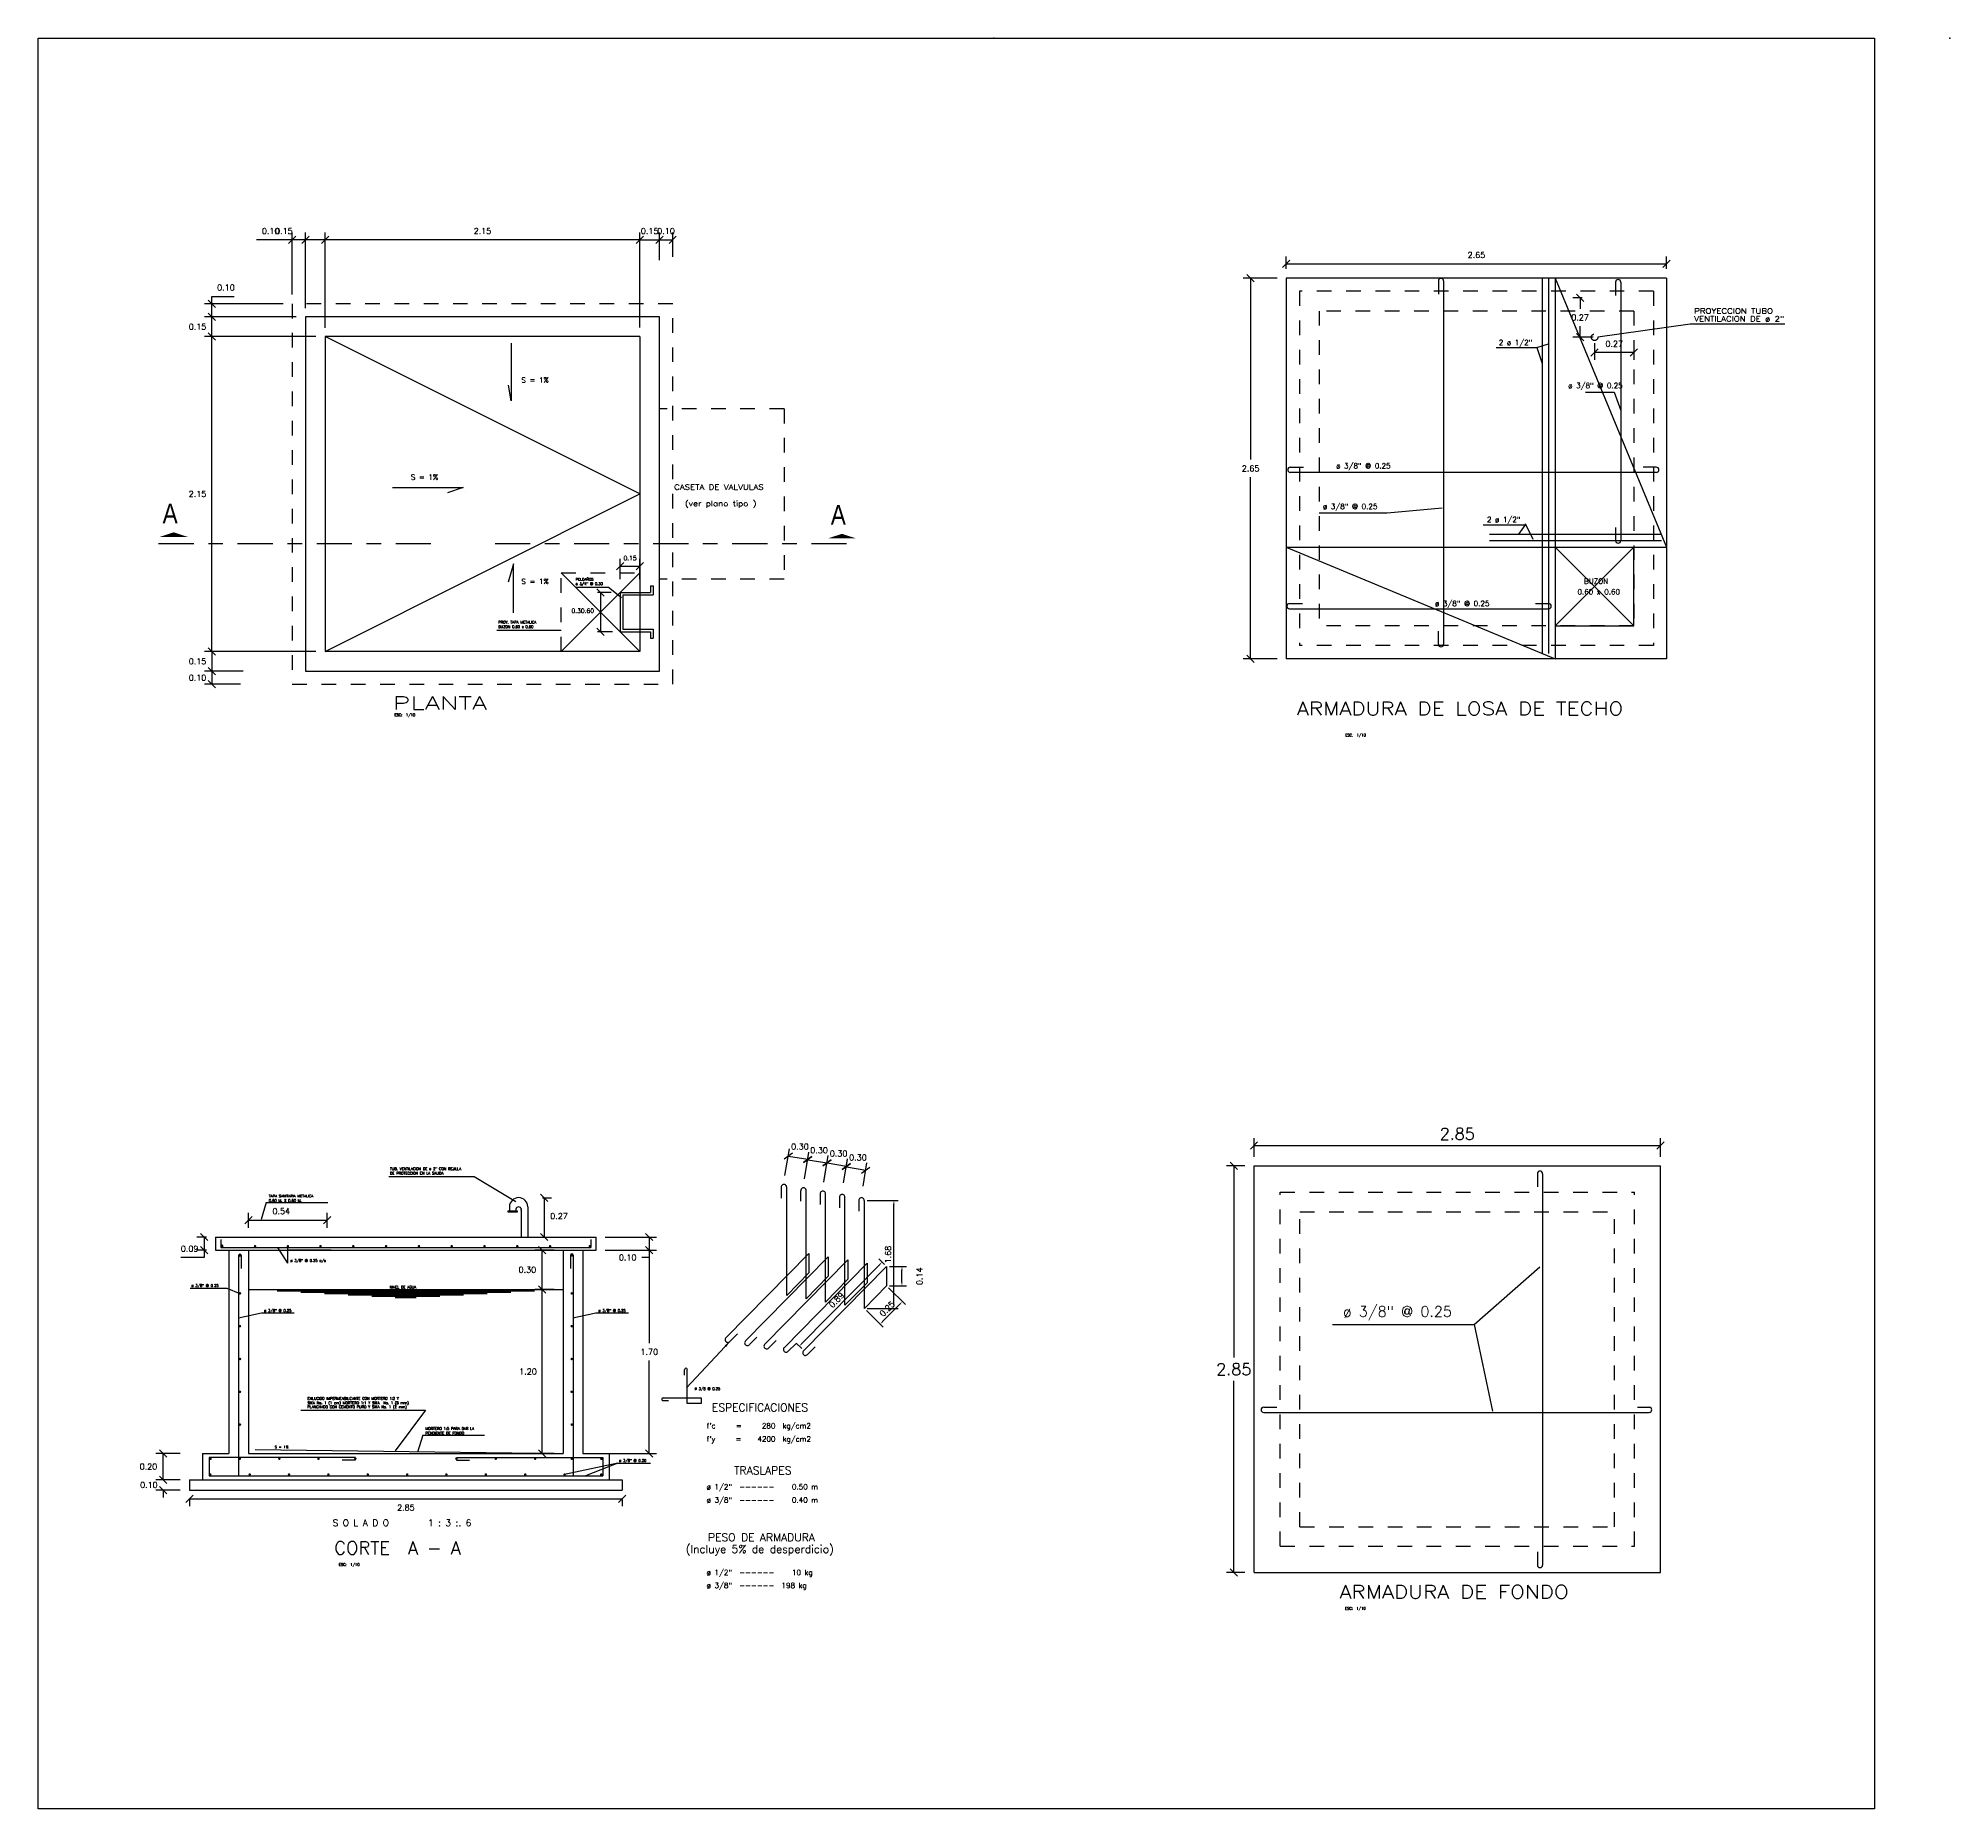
# Model space of a CAD drawing. Extents: x 16.5 to 29.5, y -2.8 to 9.3.
import ezdxf

# ---------------------------------------------------------------- set-up
doc = ezdxf.new("R2010")
doc.units = 0
doc.header["$MEASUREMENT"] = 0
doc.linetypes.add('ACAD_ISO10W100', pattern=[18.5, 12, -3, 0.5, -3])
doc.linetypes.add('TRAZOS', pattern=[0.75, 0.5, -0.25])
doc.layers.get('0').update_dxf_attribs({"linetype": 'CONTINUOUS'})
doc.layers.get('DEFPOINTS').update_dxf_attribs({"linetype": 'CONTINUOUS'})
for name, color, linetype in [('CORTE', 5, 'ACAD_ISO10W100'), ('RED', 1, 'CONTINUOUS'), ('TB', 7, 'CONTINUOUS')]:
    doc.layers.add(name, color=color, linetype=linetype)
doc.styles.add('ARIAL', font='simplex.shx')
doc.styles.get("Standard").update_dxf_attribs({"font": 'simplex.shx'})
doc.dimstyles.new('COTAS-ESC-25', dxfattribs={"dimtxt": 0.045, "dimasz": 0.045, "dimexe": 0.038, "dimexo": 0.127, "dimgap": 0.03036, "dimtad": 1, "dimtih": 1, "dimtoh": 1, "dimzin": 1, "dimdsep": 46, "dimtxsty": 'ARIAL', "dimblk": 'ARCHTICK', "dimcen": 0.045, "dimdle": 0.038, "dimclrd": 256, "dimclre": 256, "dimclrt": 256, "dimaunit": 1, "dimazin": 0, "dimtfac": 1, "dimtmove": 2, "dimatfit": 3, "dimfxl": 1, "dimlwd": -1, "dimlwe": -1, "dimarcsym": 0})
doc.dimstyles.new('ROMANS', dxfattribs={"dimtxt": 0.01, "dimasz": 0.05, "dimexe": 0.03, "dimexo": 0.06, "dimgap": 0.02, "dimtad": 1, "dimdsep": 46, "dimtxsty": 'Standard', "dimblk1": 'DOTSMALL', "dimblk2": 'DOTSMALL', "dimsah": 1, "dimcen": 0.09, "dimclrt": 7, "dimadec": 0, "dimazin": 0, "dimtfac": 1, "dimtofl": 0, "dimtmove": 2, "dimatfit": 3, "dimldrblk": 'DOTSMALL', "dimfxl": 1, "dimtolj": 1, "dimtzin": 0, "dimarcsym": 0})
doc.dimstyles.get("Standard").update_dxf_attribs({"dimtxt": 0.04, "dimasz": 0.05, "dimexe": 0.05, "dimexo": 0.0625, "dimgap": 0.04, "dimtad": 0, "dimtih": 1, "dimtoh": 1, "dimzin": 0, "dimdsep": 46, "dimtxsty": 'Standard', "dimblk1": 'OBLIQUE', "dimblk2": 'OBLIQUE', "dimsah": 1, "dimcen": 0.09, "dimadec": 0, "dimazin": 0, "dimtfac": 1, "dimtdec": 4, "dimtofl": 0, "dimtmove": 0, "dimatfit": 3, "dimldrblk": 'OBLIQUE', "dimfxl": 1, "dimtolj": 1, "dimtzin": 0, "dimarcsym": 0})

# ---------------------------------------------------------------- blocks, each defined once
blk = doc.blocks.new('_OBLIQUE')
at = {"color": 0, "linetype": 'ByBlock'}
blk.add_line((-0.5, -0.5), (0.5, 0.5), dxfattribs=at)
blk = doc.blocks.new('*D0')
at = {"color": 0, "lineweight": -2, "transparency": 16777216}
for p, q in [((20.463, 5.61), (20.463, 5.749)), ((20.597, 5.61), (20.597, 5.749)), ((20.463, 5.699), (20.597, 5.699))]:
    blk.add_line(p, q, dxfattribs=at)
at = {"layer": 'DEFPOINTS', "color": 0, "transparency": 16777216}
for p in [(20.597, 5.699), (20.463, 5.52), (20.597, 5.52)]:
    blk.add_point(p, dxfattribs=at)
at = {"color": 0, "lineweight": -2, "transparency": 16777216, "xscale": 0.05, "yscale": 0.05, "zscale": 0.05, "rotation": 180}
blk.add_blockref('_OBLIQUE', (20.463, 5.699), dxfattribs=at)
at = {"color": 0, "lineweight": -2, "transparency": 16777216, "xscale": 0.05, "yscale": 0.05, "zscale": 0.05}
blk.add_blockref('_OBLIQUE', (20.597, 5.699), dxfattribs=at)
at = {"color": 0, "transparency": 16777216, "insert": (20.53, 5.754), "char_height": 0.03, "attachment_point": 5}
blk.add_mtext('\\A1;0.15', dxfattribs=at)
blk = doc.blocks.new('*D2')
at = {"color": 0, "lineweight": -2, "transparency": 16777216}
for p, q in [((20.4, 5.52), (20.308, 5.52)), ((20.328, 5.52), (20.328, 5.251)), ((20.409, 5.251), (20.308, 5.251))]:
    blk.add_line(p, q, dxfattribs=at)
at = {"layer": 'DEFPOINTS', "color": 0, "transparency": 16777216}
for p in [(20.463, 5.52), (20.328, 5.251), (20.472, 5.251)]:
    blk.add_point(p, dxfattribs=at)
at = {"color": 0, "lineweight": -2, "transparency": 16777216, "xscale": 0.05, "yscale": 0.05, "zscale": 0.05}
for p, rotation in [((20.328, 5.52), 90), ((20.328, 5.251), 270)]:
    blk.add_blockref('_OBLIQUE', p, dxfattribs=dict(at, rotation=rotation))
at = {"color": 0, "transparency": 16777216, "insert": (20.207, 5.394), "char_height": 0.03, "attachment_point": 5}
blk.add_mtext('\\A1;0.30.60', dxfattribs=at)
blk = doc.blocks.new('*D3')
at = {"color": 0, "lineweight": -2, "transparency": 16777216}
for p, q in [((20.597, 7.853), (20.597, 7.977)), ((20.732, 7.789), (20.732, 7.977)), ((20.597, 7.927), (20.732, 7.927))]:
    blk.add_line(p, q, dxfattribs=at)
at = {"layer": 'DEFPOINTS', "color": 0, "transparency": 16777216}
for p in [(20.732, 7.927), (20.597, 7.79), (20.732, 7.727)]:
    blk.add_point(p, dxfattribs=at)
at = {"color": 0, "lineweight": -2, "transparency": 16777216, "xscale": 0.05, "yscale": 0.05, "zscale": 0.05, "rotation": 180}
blk.add_blockref('_OBLIQUE', (20.597, 7.927), dxfattribs=at)
at = {"color": 0, "lineweight": -2, "transparency": 16777216, "xscale": 0.05, "yscale": 0.05, "zscale": 0.05}
blk.add_blockref('_OBLIQUE', (20.732, 7.927), dxfattribs=at)
at = {"color": 0, "transparency": 16777216, "insert": (20.664, 7.987), "char_height": 0.04, "attachment_point": 5}
blk.add_mtext('\\A1;0.15', dxfattribs=at)
blk = doc.blocks.new('*D4')
at = {"color": 0, "lineweight": -2, "transparency": 16777216}
for p, q in [((20.732, 7.81), (20.732, 7.977)), ((20.821, 7.81), (20.821, 7.977)), ((20.732, 7.927), (20.821, 7.927))]:
    blk.add_line(p, q, dxfattribs=at)
at = {"layer": 'DEFPOINTS', "color": 0, "transparency": 16777216}
for p in [(20.821, 7.927), (20.732, 7.748), (20.821, 7.748)]:
    blk.add_point(p, dxfattribs=at)
at = {"color": 0, "lineweight": -2, "transparency": 16777216, "xscale": 0.05, "yscale": 0.05, "zscale": 0.05, "rotation": 180}
blk.add_blockref('_OBLIQUE', (20.732, 7.927), dxfattribs=at)
at = {"color": 0, "lineweight": -2, "transparency": 16777216, "xscale": 0.05, "yscale": 0.05, "zscale": 0.05}
blk.add_blockref('_OBLIQUE', (20.821, 7.927), dxfattribs=at)
at = {"color": 0, "transparency": 16777216, "insert": (20.776, 7.987), "char_height": 0.04, "attachment_point": 5}
blk.add_mtext('\\A1;0.10', dxfattribs=at)
blk = doc.blocks.new('*D5')
at = {"color": 0, "lineweight": -2, "transparency": 16777216}
for p, q in [((17.87, 5.117), (17.623, 5.117)), ((17.673, 5.117), (17.673, 4.982)), ((17.887, 4.982), (17.623, 4.982))]:
    blk.add_line(p, q, dxfattribs=at)
at = {"layer": 'DEFPOINTS', "color": 0, "transparency": 16777216}
for p in [(17.932, 5.117), (17.673, 4.982), (17.949, 4.982)]:
    blk.add_point(p, dxfattribs=at)
at = {"color": 0, "lineweight": -2, "transparency": 16777216, "xscale": 0.05, "yscale": 0.05, "zscale": 0.05}
for p, rotation in [((17.673, 5.117), 90), ((17.673, 4.982), 270)]:
    blk.add_blockref('_OBLIQUE', p, dxfattribs=dict(at, rotation=rotation))
at = {"color": 0, "transparency": 16777216, "insert": (17.576, 5.049), "char_height": 0.04, "attachment_point": 5}
blk.add_mtext('\\A1;0.15', dxfattribs=at)
blk = doc.blocks.new('*D6')
at = {"color": 0, "lineweight": -2, "transparency": 16777216}
for p, q in [((17.87, 4.982), (17.623, 4.982)), ((17.673, 4.982), (17.673, 4.893)), ((17.87, 4.893), (17.623, 4.893))]:
    blk.add_line(p, q, dxfattribs=at)
at = {"layer": 'DEFPOINTS', "color": 0, "transparency": 16777216}
for p in [(17.932, 4.982), (17.673, 4.893), (17.932, 4.893)]:
    blk.add_point(p, dxfattribs=at)
at = {"color": 0, "lineweight": -2, "transparency": 16777216, "xscale": 0.05, "yscale": 0.05, "zscale": 0.05}
for p, rotation in [((17.673, 4.982), 90), ((17.673, 4.893), 270)]:
    blk.add_blockref('_OBLIQUE', p, dxfattribs=dict(at, rotation=rotation))
at = {"color": 0, "transparency": 16777216, "insert": (17.576, 4.937), "char_height": 0.04, "attachment_point": 5}
blk.add_mtext('\\A1;0.10', dxfattribs=at)
blk = doc.blocks.new('*D7')
at = {"color": 0, "lineweight": -2, "transparency": 16777216}
for p, q in [((27.117, 7.222), (27.117, 7.107)), ((27.385, 7.195), (27.385, 7.107)), ((27.385, 7.157), (27.117, 7.157))]:
    blk.add_line(p, q, dxfattribs=at)
at = {"layer": 'DEFPOINTS', "color": 0, "transparency": 16777216}
for p in [(27.117, 7.285), (27.385, 7.257), (27.117, 7.157)]:
    blk.add_point(p, dxfattribs=at)
at = {"color": 0, "lineweight": -2, "transparency": 16777216, "xscale": 0.05, "yscale": 0.05, "zscale": 0.05, "rotation": 180}
blk.add_blockref('_OBLIQUE', (27.117, 7.157), dxfattribs=at)
at = {"color": 0, "lineweight": -2, "transparency": 16777216, "xscale": 0.05, "yscale": 0.05, "zscale": 0.05}
blk.add_blockref('_OBLIQUE', (27.385, 7.157), dxfattribs=at)
at = {"color": 0, "transparency": 16777216, "insert": (27.251, 7.217), "char_height": 0.04, "attachment_point": 5}
blk.add_mtext('\\A1;0.27', dxfattribs=at)
blk = doc.blocks.new('*D8')
at = {"color": 0, "lineweight": -2, "transparency": 16777216}
for p, q in [((27.032, 7.531), (26.968, 7.531)), ((27.018, 7.531), (27.018, 7.457)), ((27.018, 7.262), (27.018, 7.337)), ((27.108, 7.262), (26.968, 7.262))]:
    blk.add_line(p, q, dxfattribs=at)
at = {"layer": 'DEFPOINTS', "color": 0, "transparency": 16777216}
for p in [(27.094, 7.531), (27.018, 7.262), (27.171, 7.262)]:
    blk.add_point(p, dxfattribs=at)
at = {"color": 0, "lineweight": -2, "transparency": 16777216, "xscale": 0.05, "yscale": 0.05, "zscale": 0.05}
for p, rotation in [((27.018, 7.531), 90), ((27.018, 7.262), 270)]:
    blk.add_blockref('_OBLIQUE', p, dxfattribs=dict(at, rotation=rotation))
at = {"color": 0, "transparency": 16777216, "insert": (27.018, 7.397), "char_height": 0.04, "attachment_point": 5}
blk.add_mtext('\\A1;0.27', dxfattribs=at)
blk = doc.blocks.new('*D9')
at = {"color": 0, "lineweight": -2, "transparency": 16777216}
for p, q in [((19.931, 1.386), (19.994, 1.386)), ((19.944, 1.386), (19.944, 1.118)), ((19.971, 1.118), (19.994, 1.118))]:
    blk.add_line(p, q, dxfattribs=at)
at = {"layer": 'DEFPOINTS', "color": 0, "transparency": 16777216}
for p in [(19.868, 1.386), (19.908, 1.118), (19.944, 1.118)]:
    blk.add_point(p, dxfattribs=at)
at = {"color": 0, "lineweight": -2, "transparency": 16777216, "xscale": 0.05, "yscale": 0.05, "zscale": 0.05}
for p, rotation in [((19.944, 1.386), 90), ((19.944, 1.118), 270)]:
    blk.add_blockref('_OBLIQUE', p, dxfattribs=dict(at, rotation=rotation))
at = {"color": 0, "transparency": 16777216, "insert": (20.045, 1.261), "char_height": 0.04, "attachment_point": 5}
blk.add_mtext('\\A1;0.27', dxfattribs=at)
blk = doc.blocks.new('*D10')
at = {"color": 0, "lineweight": -2, "transparency": 16777216}
for p, q in [((17.924, 1.18), (17.924, 1.284)), ((17.924, 1.234), (18.461, 1.234)), ((18.461, 1.18), (18.461, 1.284))]:
    blk.add_line(p, q, dxfattribs=at)
at = {"layer": 'DEFPOINTS', "color": 0, "transparency": 16777216}
for p in [(18.461, 1.234), (17.924, 1.118), (18.461, 1.118)]:
    blk.add_point(p, dxfattribs=at)
at = {"color": 0, "lineweight": -2, "transparency": 16777216, "xscale": 0.05, "yscale": 0.05, "zscale": 0.05, "rotation": 180}
blk.add_blockref('_OBLIQUE', (17.924, 1.234), dxfattribs=at)
at = {"color": 0, "lineweight": -2, "transparency": 16777216, "xscale": 0.05, "yscale": 0.05, "zscale": 0.05}
blk.add_blockref('_OBLIQUE', (18.461, 1.234), dxfattribs=at)
at = {"color": 0, "transparency": 16777216, "insert": (18.148, 1.294), "char_height": 0.04, "attachment_point": 5}
blk.add_mtext('\\A1;0.54', dxfattribs=at)
blk = doc.blocks.new('*D11')
at = {"color": 0, "lineweight": -2, "transparency": 16777216}
for p, q in [((17.341, -0.54), (17.341, -0.49)), ((17.458, -0.54), (17.291, -0.54)), ((17.458, -0.611), (17.291, -0.611)), ((17.341, -0.611), (17.341, -0.661))]:
    blk.add_line(p, q, dxfattribs=at)
at = {"layer": 'DEFPOINTS', "color": 0, "transparency": 16777216}
for p in [(17.341, -0.54), (17.521, -0.54), (17.521, -0.611)]:
    blk.add_point(p, dxfattribs=at)
at = {"color": 0, "lineweight": -2, "transparency": 16777216, "xscale": 0.05, "yscale": 0.05, "zscale": 0.05}
for p, rotation in [((17.341, -0.54), 270), ((17.341, -0.611), 90)]:
    blk.add_blockref('_OBLIQUE', p, dxfattribs=dict(at, rotation=rotation))
at = {"color": 0, "transparency": 16777216, "insert": (17.244, -0.575), "char_height": 0.04, "attachment_point": 5}
blk.add_mtext('\\A1;0.10', dxfattribs=at)
blk = doc.blocks.new('*D12')
at = {"color": 0, "lineweight": -2, "transparency": 16777216}
for p, q in [((17.458, -0.36), (17.291, -0.36)), ((17.341, -0.54), (17.341, -0.36)), ((17.458, -0.54), (17.291, -0.54))]:
    blk.add_line(p, q, dxfattribs=at)
at = {"layer": 'DEFPOINTS', "color": 0, "transparency": 16777216}
for p in [(17.341, -0.36), (17.521, -0.36), (17.521, -0.54)]:
    blk.add_point(p, dxfattribs=at)
at = {"color": 0, "lineweight": -2, "transparency": 16777216, "xscale": 0.05, "yscale": 0.05, "zscale": 0.05}
for p, rotation in [((17.341, -0.36), 90), ((17.341, -0.54), 270)]:
    blk.add_blockref('_OBLIQUE', p, dxfattribs=dict(at, rotation=rotation))
at = {"color": 0, "transparency": 16777216, "insert": (17.241, -0.45), "char_height": 0.04, "attachment_point": 5}
blk.add_mtext('\\A1;0.20', dxfattribs=at)
blk = doc.blocks.new('A$C1FEA4231')
at = {"layer": 'CORTE'}
blk.add_lwpolyline([(0.105, 0, 0.21, 0, 0), (0.105, 0.034, 0, 0, 0)], format="xyseb", dxfattribs=at)
at = {"layer": 'CORTE', "insert": (0.02, 0.254), "char_height": 0.15, "width": 0.15977, "attachment_point": 1}
blk.add_mtext('\\fTechnical|b0|i0|c0|p34;A', dxfattribs=at)
blk = doc.blocks.new('*D17')
at = {"color": 0, "lineweight": -2, "transparency": 16777216}
for p, q in [((18.447, 7.329), (18.447, 7.977)), ((20.597, 7.329), (20.597, 7.977)), ((20.597, 7.927), (18.447, 7.927))]:
    blk.add_line(p, q, dxfattribs=at)
at = {"layer": 'DEFPOINTS', "color": 0, "transparency": 16777216}
for p in [(18.447, 7.927), (18.447, 7.267), (20.597, 7.267)]:
    blk.add_point(p, dxfattribs=at)
at = {"color": 0, "lineweight": -2, "transparency": 16777216, "xscale": 0.05, "yscale": 0.05, "zscale": 0.05, "rotation": 180}
blk.add_blockref('_OBLIQUE', (18.447, 7.927), dxfattribs=at)
at = {"color": 0, "lineweight": -2, "transparency": 16777216, "xscale": 0.05, "yscale": 0.05, "zscale": 0.05}
blk.add_blockref('_OBLIQUE', (20.597, 7.927), dxfattribs=at)
at = {"color": 0, "transparency": 16777216, "insert": (19.522, 7.987), "char_height": 0.04, "attachment_point": 5}
blk.add_mtext('\\A1;2.15', dxfattribs=at)
blk = doc.blocks.new('*D18')
at = {"color": 0, "lineweight": -2, "transparency": 16777216}
for p, q in [((18.313, 7.461), (18.313, 7.977)), ((18.447, 7.327), (18.447, 7.977)), ((18.313, 7.927), (18.069, 7.927)), ((18.447, 7.927), (18.313, 7.927))]:
    blk.add_line(p, q, dxfattribs=at)
at = {"layer": 'DEFPOINTS', "color": 0, "transparency": 16777216}
for p in [(18.313, 7.927), (18.313, 7.401), (18.447, 7.267)]:
    blk.add_point(p, dxfattribs=at)
at = {"color": 0, "lineweight": -2, "transparency": 16777216, "xscale": 0.05, "yscale": 0.05, "zscale": 0.05, "rotation": 180}
blk.add_blockref('_OBLIQUE', (18.313, 7.927), dxfattribs=at)
at = {"color": 0, "lineweight": -2, "transparency": 16777216, "xscale": 0.05, "yscale": 0.05, "zscale": 0.05}
blk.add_blockref('_OBLIQUE', (18.447, 7.927), dxfattribs=at)
at = {"color": 0, "transparency": 16777216, "insert": (18.166, 7.987), "char_height": 0.04, "attachment_point": 5}
blk.add_mtext('\\A1;0.15', dxfattribs=at)
blk = doc.blocks.new('*D19')
at = {"color": 0, "lineweight": -2, "transparency": 16777216}
for p, q in [((18.223, 7.553), (18.223, 7.977)), ((18.313, 7.463), (18.313, 7.977)), ((18.223, 7.927), (17.979, 7.927)), ((18.313, 7.927), (18.223, 7.927))]:
    blk.add_line(p, q, dxfattribs=at)
at = {"layer": 'DEFPOINTS', "color": 0, "transparency": 16777216}
for p in [(18.223, 7.927), (18.223, 7.491), (18.313, 7.401)]:
    blk.add_point(p, dxfattribs=at)
at = {"color": 0, "lineweight": -2, "transparency": 16777216, "xscale": 0.05, "yscale": 0.05, "zscale": 0.05, "rotation": 180}
blk.add_blockref('_OBLIQUE', (18.223, 7.927), dxfattribs=at)
at = {"color": 0, "lineweight": -2, "transparency": 16777216, "xscale": 0.05, "yscale": 0.05, "zscale": 0.05}
blk.add_blockref('_OBLIQUE', (18.313, 7.927), dxfattribs=at)
at = {"color": 0, "transparency": 16777216, "insert": (18.076, 7.987), "char_height": 0.04, "attachment_point": 5}
blk.add_mtext('\\A1;0.10', dxfattribs=at)
blk = doc.blocks.new('*D20')
at = {"color": 0, "lineweight": -2, "transparency": 16777216}
for p, q in [((18.385, 7.267), (17.623, 7.267)), ((17.673, 5.117), (17.673, 7.267)), ((18.385, 5.117), (17.623, 5.117))]:
    blk.add_line(p, q, dxfattribs=at)
at = {"layer": 'DEFPOINTS', "color": 0, "transparency": 16777216}
for p in [(17.673, 7.267), (18.447, 7.267), (18.447, 5.117)]:
    blk.add_point(p, dxfattribs=at)
at = {"color": 0, "lineweight": -2, "transparency": 16777216, "xscale": 0.05, "yscale": 0.05, "zscale": 0.05}
for p, rotation in [((17.673, 7.267), 90), ((17.673, 5.117), 270)]:
    blk.add_blockref('_OBLIQUE', p, dxfattribs=dict(at, rotation=rotation))
at = {"color": 0, "transparency": 16777216, "insert": (17.576, 6.192), "char_height": 0.04, "attachment_point": 5}
blk.add_mtext('\\A1;2.15', dxfattribs=at)
blk = doc.blocks.new('*D21')
at = {"color": 0, "lineweight": -2, "transparency": 16777216}
for p, q in [((18.25, 7.401), (17.623, 7.401)), ((17.673, 7.267), (17.673, 7.401)), ((18.385, 7.267), (17.623, 7.267))]:
    blk.add_line(p, q, dxfattribs=at)
at = {"layer": 'DEFPOINTS', "color": 0, "transparency": 16777216}
for p in [(17.673, 7.401), (18.313, 7.401), (18.447, 7.267)]:
    blk.add_point(p, dxfattribs=at)
at = {"color": 0, "lineweight": -2, "transparency": 16777216, "xscale": 0.05, "yscale": 0.05, "zscale": 0.05}
for p, rotation in [((17.673, 7.401), 90), ((17.673, 7.267), 270)]:
    blk.add_blockref('_OBLIQUE', p, dxfattribs=dict(at, rotation=rotation))
at = {"color": 0, "transparency": 16777216, "insert": (17.576, 7.334), "char_height": 0.04, "attachment_point": 5}
blk.add_mtext('\\A1;0.15', dxfattribs=at)
blk = doc.blocks.new('*D22')
at = {"color": 0, "lineweight": -2, "transparency": 16777216}
for p, q in [((18.161, 7.491), (17.623, 7.491)), ((17.673, 7.491), (17.673, 7.541)), ((17.673, 7.541), (17.827, 7.541)), ((17.673, 7.401), (17.673, 7.491)), ((18.25, 7.401), (17.623, 7.401))]:
    blk.add_line(p, q, dxfattribs=at)
at = {"layer": 'DEFPOINTS', "color": 0, "transparency": 16777216}
for p in [(17.673, 7.491), (18.223, 7.491), (18.313, 7.401)]:
    blk.add_point(p, dxfattribs=at)
at = {"color": 0, "lineweight": -2, "transparency": 16777216, "xscale": 0.05, "yscale": 0.05, "zscale": 0.05}
for p, rotation in [((17.673, 7.491), 90), ((17.673, 7.401), 270)]:
    blk.add_blockref('_OBLIQUE', p, dxfattribs=dict(at, rotation=rotation))
at = {"color": 0, "transparency": 16777216, "insert": (17.77, 7.601), "char_height": 0.04, "attachment_point": 5}
blk.add_mtext('\\A1;0.10', dxfattribs=at)
blk = doc.blocks.new('*D23')
at = {"color": 0, "lineweight": -2, "transparency": 16777216}
for p, q in [((20.011, 0.759), (19.88, 0.759)), ((19.93, -0.36), (19.93, 0.759)), ((20.011, -0.36), (19.88, -0.36))]:
    blk.add_line(p, q, dxfattribs=at)
at = {"layer": 'DEFPOINTS', "color": 0, "transparency": 16777216}
for p in [(19.93, 0.759), (20.074, 0.759), (20.074, -0.36)]:
    blk.add_point(p, dxfattribs=at)
at = {"color": 0, "lineweight": -2, "transparency": 16777216, "xscale": 0.05, "yscale": 0.05, "zscale": 0.05}
for p, rotation in [((19.93, 0.759), 90), ((19.93, -0.36), 270)]:
    blk.add_blockref('_OBLIQUE', p, dxfattribs=dict(at, rotation=rotation))
at = {"color": 0, "transparency": 16777216, "insert": (19.833, 0.199), "char_height": 0.04, "attachment_point": 5}
blk.add_mtext('\\A1;1.20', dxfattribs=at)
blk = doc.blocks.new('*D24')
at = {"color": 0, "lineweight": -2, "transparency": 16777216}
for p, q in [((20.011, 1.028), (19.88, 1.028)), ((19.93, 0.759), (19.93, 1.028)), ((20.011, 0.759), (19.88, 0.759))]:
    blk.add_line(p, q, dxfattribs=at)
at = {"layer": 'DEFPOINTS', "color": 0, "transparency": 16777216}
for p in [(19.93, 1.028), (20.074, 1.028), (20.074, 0.759)]:
    blk.add_point(p, dxfattribs=at)
at = {"color": 0, "lineweight": -2, "transparency": 16777216, "xscale": 0.05, "yscale": 0.05, "zscale": 0.05}
for p, rotation in [((19.93, 1.028), 90), ((19.93, 0.759), 270)]:
    blk.add_blockref('_OBLIQUE', p, dxfattribs=dict(at, rotation=rotation))
at = {"color": 0, "transparency": 16777216, "insert": (19.829, 0.894), "char_height": 0.04, "attachment_point": 5}
blk.add_mtext('\\A1;0.30', dxfattribs=at)
blk = doc.blocks.new('*D25')
at = {"color": 0, "lineweight": -2, "transparency": 16777216}
for p, q in [((17.521, -0.67), (20.477, -0.67)), ((17.521, -0.674), (17.521, -0.72)), ((20.477, -0.674), (20.477, -0.72))]:
    blk.add_line(p, q, dxfattribs=at)
at = {"layer": 'DEFPOINTS', "color": 0, "transparency": 16777216}
for p in [(17.521, -0.611), (20.477, -0.611), (20.477, -0.67)]:
    blk.add_point(p, dxfattribs=at)
at = {"color": 0, "lineweight": -2, "transparency": 16777216, "xscale": 0.05, "yscale": 0.05, "zscale": 0.05, "rotation": 180}
blk.add_blockref('_OBLIQUE', (17.521, -0.67), dxfattribs=at)
at = {"color": 0, "lineweight": -2, "transparency": 16777216, "xscale": 0.05, "yscale": 0.05, "zscale": 0.05}
blk.add_blockref('_OBLIQUE', (20.477, -0.67), dxfattribs=at)
at = {"color": 0, "transparency": 16777216, "insert": (18.999, -0.73), "char_height": 0.04, "attachment_point": 5}
blk.add_mtext('\\A1;2.85', dxfattribs=at)
blk = doc.blocks.new('*D26')
at = {"color": 0, "lineweight": -2, "transparency": 16777216}
for p, q in [((24.728, 1.604), (24.603, 1.604)), ((24.653, 1.604), (24.653, 0.295)), ((24.653, -1.173), (24.653, 0.135)), ((24.728, -1.173), (24.603, -1.173))]:
    blk.add_line(p, q, dxfattribs=at)
at = {"layer": 'DEFPOINTS', "color": 0, "transparency": 16777216}
for p in [(24.791, 1.604), (24.653, -1.173), (24.791, -1.173)]:
    blk.add_point(p, dxfattribs=at)
at = {"color": 0, "lineweight": -2, "transparency": 16777216, "xscale": 0.05, "yscale": 0.05, "zscale": 0.05}
for p, rotation in [((24.653, 1.604), 90), ((24.653, -1.173), 270)]:
    blk.add_blockref('_OBLIQUE', p, dxfattribs=dict(at, rotation=rotation))
at = {"color": 0, "transparency": 16777216, "insert": (24.653, 0.215), "char_height": 0.08, "attachment_point": 5}
blk.add_mtext('\\A1;2.85', dxfattribs=at)
blk = doc.blocks.new('*D27')
at = {"color": 0, "lineweight": -2, "transparency": 16777216}
for p, q in [((24.791, 1.666), (24.791, 1.792)), ((24.791, 1.742), (27.568, 1.742)), ((27.568, 1.666), (27.568, 1.792))]:
    blk.add_line(p, q, dxfattribs=at)
at = {"layer": 'DEFPOINTS', "color": 0, "transparency": 16777216}
for p in [(27.568, 1.742), (24.791, 1.604), (27.568, 1.604)]:
    blk.add_point(p, dxfattribs=at)
at = {"color": 0, "lineweight": -2, "transparency": 16777216, "xscale": 0.05, "yscale": 0.05, "zscale": 0.05, "rotation": 180}
blk.add_blockref('_OBLIQUE', (24.791, 1.742), dxfattribs=at)
at = {"color": 0, "lineweight": -2, "transparency": 16777216, "xscale": 0.05, "yscale": 0.05, "zscale": 0.05}
blk.add_blockref('_OBLIQUE', (27.568, 1.742), dxfattribs=at)
at = {"color": 0, "transparency": 16777216, "insert": (26.179, 1.822), "char_height": 0.08, "attachment_point": 5}
blk.add_mtext('\\A1;2.85', dxfattribs=at)
blk = doc.blocks.new('*D28')
at = {"color": 0, "lineweight": -2, "transparency": 16777216}
for p, q in [((25.011, 7.728), (25.011, 7.814)), ((25.011, 7.764), (27.609, 7.764)), ((27.609, 7.728), (27.609, 7.814))]:
    blk.add_line(p, q, dxfattribs=at)
at = {"layer": 'DEFPOINTS', "color": 0, "transparency": 16777216}
for p in [(27.609, 7.764), (25.011, 7.665), (27.609, 7.665)]:
    blk.add_point(p, dxfattribs=at)
at = {"color": 0, "lineweight": -2, "transparency": 16777216, "xscale": 0.05, "yscale": 0.05, "zscale": 0.05, "rotation": 180}
blk.add_blockref('_OBLIQUE', (25.011, 7.764), dxfattribs=at)
at = {"color": 0, "lineweight": -2, "transparency": 16777216, "xscale": 0.05, "yscale": 0.05, "zscale": 0.05}
blk.add_blockref('_OBLIQUE', (27.609, 7.764), dxfattribs=at)
at = {"color": 0, "transparency": 16777216, "insert": (26.31, 7.824), "char_height": 0.04, "attachment_point": 5}
blk.add_mtext('\\A1;2.65', dxfattribs=at)
blk = doc.blocks.new('*D29')
at = {"color": 0, "lineweight": -2, "transparency": 16777216}
for p, q in [((24.949, 7.665), (24.718, 7.665)), ((24.768, 7.665), (24.768, 6.426)), ((24.768, 5.067), (24.768, 6.306)), ((24.949, 5.067), (24.718, 5.067))]:
    blk.add_line(p, q, dxfattribs=at)
at = {"layer": 'DEFPOINTS', "color": 0, "transparency": 16777216}
for p in [(25.011, 7.665), (24.768, 5.067), (25.011, 5.067)]:
    blk.add_point(p, dxfattribs=at)
at = {"color": 0, "lineweight": -2, "transparency": 16777216, "xscale": 0.05, "yscale": 0.05, "zscale": 0.05}
for p, rotation in [((24.768, 7.665), 90), ((24.768, 5.067), 270)]:
    blk.add_blockref('_OBLIQUE', p, dxfattribs=dict(at, rotation=rotation))
at = {"color": 0, "transparency": 16777216, "insert": (24.768, 6.366), "char_height": 0.04, "attachment_point": 5}
blk.add_mtext('\\A1;2.65', dxfattribs=at)
blk = doc.blocks.new('*D30')
at = {"color": 0, "lineweight": -2, "transparency": 16777216}
for p, q in [((17.637, 1.118), (17.572, 1.118)), ((17.622, 1.118), (17.622, 1.028)), ((17.622, 0.978), (17.462, 0.978)), ((17.637, 1.028), (17.572, 1.028)), ((17.622, 1.028), (17.622, 0.978))]:
    blk.add_line(p, q, dxfattribs=at)
at = {"layer": 'DEFPOINTS', "color": 0, "transparency": 16777216}
for p in [(17.7, 1.118), (17.622, 1.028), (17.7, 1.028)]:
    blk.add_point(p, dxfattribs=at)
at = {"color": 0, "lineweight": -2, "transparency": 16777216, "xscale": 0.05, "yscale": 0.05, "zscale": 0.05}
for p, rotation in [((17.622, 1.118), 90), ((17.622, 1.028), 270)]:
    blk.add_blockref('_OBLIQUE', p, dxfattribs=dict(at, rotation=rotation))
at = {"color": 0, "transparency": 16777216, "insert": (17.522, 1.038), "char_height": 0.04, "attachment_point": 5}
blk.add_mtext('\\A1;0.09', dxfattribs=at)
blk = doc.blocks.new('*D50')
at = {"color": 0, "lineweight": -2, "transparency": 16777216}
for p, q in [((21.721, 1.515), (21.751, 1.696)), ((21.743, 1.646), (21.875, 1.624)), ((21.853, 1.493), (21.883, 1.674))]:
    blk.add_line(p, q, dxfattribs=at)
at = {"layer": 'DEFPOINTS', "color": 0, "transparency": 16777216}
for p in [(21.875, 1.624), (21.71, 1.454), (21.843, 1.431)]:
    blk.add_point(p, dxfattribs=at)
at = {"color": 0, "lineweight": -2, "transparency": 16777216, "xscale": 0.05, "yscale": 0.05, "zscale": 0.05}
for p, rotation in [((21.743, 1.646), 170.4678324957009), ((21.875, 1.624), 350.467832495701)]:
    blk.add_blockref('_OBLIQUE', p, dxfattribs=dict(at, rotation=rotation))
at = {"color": 0, "transparency": 16777216, "insert": (21.821, 1.71), "char_height": 0.04, "attachment_point": 5}
blk.add_mtext('\\A1;0.30', dxfattribs=at)
blk = doc.blocks.new('*D51')
at = {"color": 0, "lineweight": -2, "transparency": 16777216}
for p, q in [((21.856, 1.511), (21.883, 1.673)), ((21.875, 1.624), (22.007, 1.602)), ((21.988, 1.488), (22.016, 1.651))]:
    blk.add_line(p, q, dxfattribs=at)
at = {"layer": 'DEFPOINTS', "color": 0, "transparency": 16777216}
for p in [(22.007, 1.602), (21.846, 1.449), (21.978, 1.427)]:
    blk.add_point(p, dxfattribs=at)
at = {"color": 0, "lineweight": -2, "transparency": 16777216, "xscale": 0.05, "yscale": 0.05, "zscale": 0.05}
for p, rotation in [((21.875, 1.624), 170.4678324957009), ((22.007, 1.602), 350.467832495701)]:
    blk.add_blockref('_OBLIQUE', p, dxfattribs=dict(at, rotation=rotation))
at = {"color": 0, "transparency": 16777216, "insert": (21.954, 1.688), "char_height": 0.04, "attachment_point": 5}
blk.add_mtext('\\A1;0.30', dxfattribs=at)
blk = doc.blocks.new('*D52')
at = {"color": 0, "lineweight": -2, "transparency": 16777216}
for p, q in [((21.988, 1.488), (22.015, 1.647)), ((22.007, 1.598), (22.139, 1.575)), ((22.121, 1.466), (22.148, 1.625))]:
    blk.add_line(p, q, dxfattribs=at)
at = {"layer": 'DEFPOINTS', "color": 0, "transparency": 16777216}
for p in [(22.139, 1.575), (21.978, 1.427), (22.111, 1.404)]:
    blk.add_point(p, dxfattribs=at)
at = {"color": 0, "lineweight": -2, "transparency": 16777216, "xscale": 0.05, "yscale": 0.05, "zscale": 0.05}
for p, rotation in [((22.007, 1.598), 170.4678324957009), ((22.139, 1.575), 350.467832495701)]:
    blk.add_blockref('_OBLIQUE', p, dxfattribs=dict(at, rotation=rotation))
at = {"color": 0, "transparency": 16777216, "insert": (22.086, 1.661), "char_height": 0.04, "attachment_point": 5}
blk.add_mtext('\\A1;0.30', dxfattribs=at)
blk = doc.blocks.new('*D53')
at = {"color": 0, "lineweight": -2, "transparency": 16777216}
for p, q in [((21.588, 1.537), (21.619, 1.72)), ((21.721, 1.515), (21.751, 1.698)), ((21.611, 1.671), (21.743, 1.649))]:
    blk.add_line(p, q, dxfattribs=at)
at = {"layer": 'DEFPOINTS', "color": 0, "transparency": 16777216}
for p in [(21.743, 1.649), (21.578, 1.476), (21.71, 1.453)]:
    blk.add_point(p, dxfattribs=at)
at = {"color": 0, "lineweight": -2, "transparency": 16777216, "xscale": 0.05, "yscale": 0.05, "zscale": 0.05}
for p, rotation in [((21.611, 1.671), 170.4678324957009), ((21.743, 1.649), 350.467832495701)]:
    blk.add_blockref('_OBLIQUE', p, dxfattribs=dict(at, rotation=rotation))
at = {"color": 0, "transparency": 16777216, "insert": (21.69, 1.735), "char_height": 0.04, "attachment_point": 5}
blk.add_mtext('\\A1;0.30', dxfattribs=at)
blk = doc.blocks.new('*D54')
at = {"color": 0, "lineweight": -2, "transparency": 16777216}
for p, q in [((22.302, 0.916), (22.417, 0.916)), ((22.302, 0.784), (22.417, 0.784)), ((22.387, 0.809), (22.387, 0.891))]:
    blk.add_line(p, q, dxfattribs=at)
at = {"color": 0, "transparency": 16777216}
for points in [[(22.382, 0.891), (22.391, 0.891), (22.387, 0.916)], [(22.382, 0.809), (22.391, 0.809), (22.387, 0.784)]]:
    blk.add_solid(points, dxfattribs=at)
at = {"layer": 'DEFPOINTS', "color": 0, "transparency": 16777216}
for p in [(22.282, 0.916), (22.387, 0.916), (22.282, 0.784)]:
    blk.add_point(p, dxfattribs=at)
at = {"transparency": 16777216, "insert": (22.507, 0.85), "char_height": 0.04, "attachment_point": 5, "rotation": 90}
blk.add_mtext('\\A1;0.14', dxfattribs=at)
blk = doc.blocks.new('_DOTSMALL')
at = {"color": 0, "linetype": 'ByBlock', "const_width": 0.5}
blk.add_lwpolyline([(-0.0625, 0, 1), (0.0625, 0, 1)], format="xyb", close=True, dxfattribs=at)
blk = doc.blocks.new('*D55')
at = {"color": 0, "lineweight": -2, "transparency": 16777216}
for p, q in [((22.255, 0.54), (22.373, 0.659)), ((22.296, 0.77), (22.412, 0.656)), ((22.144, 0.615), (22.259, 0.502))]:
    blk.add_line(p, q, dxfattribs=at)
at = {"color": 0, "transparency": 16777216}
for points in [[(22.37, 0.662), (22.376, 0.657), (22.39, 0.677)], [(22.252, 0.543), (22.258, 0.537), (22.238, 0.523)]]:
    blk.add_solid(points, dxfattribs=at)
at = {"layer": 'DEFPOINTS', "color": 0, "transparency": 16777216}
for p in [(22.282, 0.784), (22.39, 0.677), (22.13, 0.629)]:
    blk.add_point(p, dxfattribs=at)
at = {"transparency": 16777216, "insert": (22.286, 0.628), "char_height": 0.04, "attachment_point": 5, "rotation": 45.4324}
blk.add_mtext('\\A1;0.25', dxfattribs=at)
blk = doc.blocks.new('*D56')
at = {"color": 0, "lineweight": -2, "transparency": 16777216}
for p, q in [((21.703, 0.39), (22.234, 0.929)), ((22.268, 0.931), (22.23, 0.968)), ((21.702, 0.356), (21.664, 0.393))]:
    blk.add_line(p, q, dxfattribs=at)
at = {"color": 0, "transparency": 16777216}
for points in [[(22.231, 0.932), (22.237, 0.926), (22.251, 0.947)], [(21.7, 0.393), (21.706, 0.387), (21.685, 0.372)]]:
    blk.add_solid(points, dxfattribs=at)
at = {"layer": 'DEFPOINTS', "color": 0, "transparency": 16777216}
for p in [(22.251, 0.947), (22.282, 0.916), (21.716, 0.342)]:
    blk.add_point(p, dxfattribs=at)
at = {"transparency": 16777216, "insert": (21.94, 0.688), "char_height": 0.04, "attachment_point": 5, "rotation": 45.4324}
blk.add_mtext('\\A1;0.89', dxfattribs=at)
blk = doc.blocks.new('*D57')
at = {"color": 0, "lineweight": -2, "transparency": 16777216}
for p, q in [((22.15, 1.367), (22.362, 1.367)), ((22.332, 0.654), (22.332, 1.342)), ((22.15, 0.629), (22.362, 0.629))]:
    blk.add_line(p, q, dxfattribs=at)
at = {"color": 0, "transparency": 16777216}
for points in [[(22.327, 1.342), (22.336, 1.342), (22.332, 1.367)], [(22.327, 0.654), (22.336, 0.654), (22.332, 0.629)]]:
    blk.add_solid(points, dxfattribs=at)
at = {"layer": 'DEFPOINTS', "color": 0, "transparency": 16777216}
for p in [(22.13, 1.367), (22.332, 1.367), (22.13, 0.629)]:
    blk.add_point(p, dxfattribs=at)
at = {"transparency": 16777216, "insert": (22.292, 0.998), "char_height": 0.04, "attachment_point": 5, "rotation": 90}
blk.add_mtext('\\A1;1.68', dxfattribs=at)
blk = doc.blocks.new('_ARCHTICK')
at = {"color": 0, "linetype": 'ByBlock', "const_width": 0.15}
blk.add_lwpolyline([(-0.5, -0.5), (0.5, 0.5)], dxfattribs=at)
blk = doc.blocks.new('*D58')
at = {"color": 0, "linetype": 'ByBlock', "lineweight": -2, "transparency": 16777216}
for p, q in [((20.36, 1.118), (20.711, 1.118)), ((20.661, 1.118), (20.661, 1.028)), ((20.36, 1.028), (20.711, 1.028)), ((20.661, 0.978), (20.611, 0.978)), ((20.661, 1.028), (20.661, 0.978))]:
    blk.add_line(p, q, dxfattribs=at)
at = {"layer": 'DEFPOINTS', "color": 0, "linetype": 'ByBlock', "transparency": 16777216}
for p in [(20.298, 1.118), (20.298, 1.028), (20.661, 1.028)]:
    blk.add_point(p, dxfattribs=at)
at = {"color": 0, "linetype": 'ByBlock', "lineweight": -2, "transparency": 16777216, "xscale": 0.05, "yscale": 0.05, "zscale": 0.05}
for p, rotation in [((20.661, 1.118), 90), ((20.661, 1.028), 270)]:
    blk.add_blockref('_OBLIQUE', p, dxfattribs=dict(at, rotation=rotation))
at = {"color": 0, "linetype": 'ByBlock', "transparency": 16777216, "insert": (20.514, 0.978), "char_height": 0.04, "attachment_point": 5}
blk.add_mtext('\\A1;0.10', dxfattribs=at)
blk = doc.blocks.new('*D59')
at = {"color": 0, "linetype": 'ByBlock', "lineweight": -2, "transparency": 16777216}
for p, q in [((20.36, 1.028), (20.711, 1.028)), ((20.661, 1.028), (20.661, 0.394)), ((20.661, -0.36), (20.661, 0.274)), ((20.36, -0.36), (20.711, -0.36))]:
    blk.add_line(p, q, dxfattribs=at)
at = {"layer": 'DEFPOINTS', "color": 0, "linetype": 'ByBlock', "transparency": 16777216}
for p in [(20.298, 1.028), (20.298, -0.36), (20.661, -0.36)]:
    blk.add_point(p, dxfattribs=at)
at = {"color": 0, "linetype": 'ByBlock', "lineweight": -2, "transparency": 16777216, "xscale": 0.05, "yscale": 0.05, "zscale": 0.05}
for p, rotation in [((20.661, 1.028), 90), ((20.661, -0.36), 270)]:
    blk.add_blockref('_OBLIQUE', p, dxfattribs=dict(at, rotation=rotation))
at = {"color": 0, "linetype": 'ByBlock', "transparency": 16777216, "insert": (20.661, 0.334), "char_height": 0.04, "attachment_point": 5}
blk.add_mtext('\\A1;1.70', dxfattribs=at)

msp = doc.modelspace()

# ---------------------------------------------------------------- hatches: boundary and pattern name
h = msp.add_hatch(color=7)
edge = h.paths.add_edge_path()
edge.add_arc((17.745, 1.055), 0.00896, 180, 540, ccw=False)
h = msp.add_hatch(color=7)
edge = h.paths.add_edge_path()
edge.add_arc((17.969, 1.055), 0.00896, 180, 540, ccw=False)
h = msp.add_hatch(color=7)
edge = h.paths.add_edge_path()
edge.add_arc((18.193, 1.055), 0.00896, 180, 540, ccw=False)
h = msp.add_hatch(color=7)
edge = h.paths.add_edge_path()
edge.add_arc((18.416, 1.055), 0.00896, 180, 540, ccw=False)
h = msp.add_hatch(color=7)
edge = h.paths.add_edge_path()
edge.add_arc((18.64, 1.055), 0.00896, 180, 540, ccw=False)
h = msp.add_hatch(color=7)
edge = h.paths.add_edge_path()
edge.add_arc((18.864, 1.055), 0.00896, 180, 540, ccw=False)
h = msp.add_hatch(color=7)
edge = h.paths.add_edge_path()
edge.add_arc((19.088, 1.055), 0.00896, 180, 540, ccw=False)
h = msp.add_hatch(color=7)
edge = h.paths.add_edge_path()
edge.add_arc((19.312, 1.055), 0.00896, 180, 540, ccw=False)
h = msp.add_hatch(color=7)
edge = h.paths.add_edge_path()
edge.add_arc((19.536, 1.055), 0.00896, 180, 540, ccw=False)
h = msp.add_hatch(color=7)
edge = h.paths.add_edge_path()
edge.add_arc((19.76, 1.055), 0.00896, 180, 540, ccw=False)
h = msp.add_hatch(color=7)
edge = h.paths.add_edge_path()
edge.add_arc((19.984, 1.055), 0.00896, 180, 540, ccw=False)
h = msp.add_hatch(color=7)
edge = h.paths.add_edge_path()
edge.add_arc((20.255, 1.055), 0.00896, 180, 540, ccw=False)
h = msp.add_hatch(color=7)
edge = h.paths.add_edge_path()
edge.add_arc((17.866, 0.991), 0.00896, 180, 540, ccw=False)
h = msp.add_hatch(color=7)
edge = h.paths.add_edge_path()
edge.add_arc((20.132, 0.992), 0.00896, 180, 540, ccw=False)
h = msp.add_hatch(color=7)
edge = h.paths.add_edge_path()
edge.add_arc((17.866, 0.733), 0.00896, 180, 540, ccw=False)
h = msp.add_hatch(color=7)
edge = h.paths.add_edge_path()
edge.add_arc((20.132, 0.733), 0.00896, 180, 540, ccw=False)
h = msp.add_hatch(color=7)
edge = h.paths.add_edge_path()
edge.add_arc((17.866, 0.509), 0.00896, 180, 540, ccw=False)
h = msp.add_hatch(color=7)
edge = h.paths.add_edge_path()
edge.add_arc((20.132, 0.509), 0.00896, 180, 540, ccw=False)
h = msp.add_hatch(color=7)
edge = h.paths.add_edge_path()
edge.add_arc((17.866, 0.285), 0.00896, 180, 540, ccw=False)
h = msp.add_hatch(color=7)
edge = h.paths.add_edge_path()
edge.add_arc((20.132, 0.285), 0.00896, 180, 540, ccw=False)
h = msp.add_hatch(color=7)
edge = h.paths.add_edge_path()
edge.add_arc((17.866, 0.061), 0.00896, 180, 540, ccw=False)
h = msp.add_hatch(color=7)
edge = h.paths.add_edge_path()
edge.add_arc((20.131, 0.061), 0.00896, 180, 540, ccw=False)
h = msp.add_hatch(color=7)
edge = h.paths.add_edge_path()
edge.add_arc((17.866, -0.163), 0.00896, 180, 540, ccw=False)
h = msp.add_hatch(color=7)
edge = h.paths.add_edge_path()
edge.add_arc((20.132, -0.163), 0.00896, 180, 540, ccw=False)
h = msp.add_hatch(color=7)
edge = h.paths.add_edge_path()
edge.add_arc((17.665, -0.396), 0.00896, 180, 540, ccw=False)
h = msp.add_hatch(color=7)
edge = h.paths.add_edge_path()
edge.add_arc((17.865, -0.396), 0.00896, 180, 540, ccw=False)
h = msp.add_hatch(color=7)
edge = h.paths.add_edge_path()
edge.add_arc((18.135, -0.396), 0.00896, 180, 540, ccw=False)
h = msp.add_hatch(color=7)
edge = h.paths.add_edge_path()
edge.add_arc((18.402, -0.396), 0.00896, 180, 540, ccw=False)
h = msp.add_hatch(color=7)
edge = h.paths.add_edge_path()
edge.add_arc((18.654, -0.396), 0.00896, 180, 540, ccw=False)
h = msp.add_hatch(color=7)
edge = h.paths.add_edge_path()
edge.add_arc((19.344, -0.396), 0.00896, 0, 360)
h = msp.add_hatch(color=7)
edge = h.paths.add_edge_path()
edge.add_arc((19.613, -0.396), 0.00896, 0, 360)
h = msp.add_hatch(color=7)
edge = h.paths.add_edge_path()
edge.add_arc((19.882, -0.396), 0.00896, 0, 360)
h = msp.add_hatch(color=7)
edge = h.paths.add_edge_path()
edge.add_arc((20.132, -0.396), 0.00896, 180, 540, ccw=False)
h = msp.add_hatch(color=7)
edge = h.paths.add_edge_path()
edge.add_arc((20.334, -0.397), 0.00896, 0, 360)
h = msp.add_hatch(color=7)
edge = h.paths.add_edge_path()
edge.add_arc((17.663, -0.504), 0.00896, 0, 360)
h = msp.add_hatch(color=7)
edge = h.paths.add_edge_path()
edge.add_arc((17.933, -0.504), 0.00896, 0, 360)
h = msp.add_hatch(color=7)
edge = h.paths.add_edge_path()
edge.add_arc((18.201, -0.504), 0.00896, 0, 360)
h = msp.add_hatch(color=7)
edge = h.paths.add_edge_path()
edge.add_arc((18.47, -0.504), 0.00896, 0, 360)
h = msp.add_hatch(color=7)
edge = h.paths.add_edge_path()
edge.add_arc((18.739, -0.504), 0.00896, 0, 360)
h = msp.add_hatch(color=7)
edge = h.paths.add_edge_path()
edge.add_arc((19.008, -0.504), 0.00896, 0, 360)
h = msp.add_hatch(color=7)
edge = h.paths.add_edge_path()
edge.add_arc((19.276, -0.504), 0.00896, 0, 360)
h = msp.add_hatch(color=7)
edge = h.paths.add_edge_path()
edge.add_arc((19.545, -0.504), 0.00896, 0, 360)
h = msp.add_hatch(color=7)
edge = h.paths.add_edge_path()
edge.add_arc((19.814, -0.504), 0.00896, 0, 360)
h = msp.add_hatch(color=7)
edge = h.paths.add_edge_path()
edge.add_arc((20.083, -0.504), 0.00896, 0, 360)
h = msp.add_hatch(color=7)
edge = h.paths.add_edge_path()
edge.add_arc((20.333, -0.504), 0.00896, 0, 360)

# ---------------------------------------------------------------- linework, layer by layer
at = {"color": 2, "linetype": 'Continuous'}
for p, q in [((27.609, 7.665), (25.011, 7.665)), ((25.011, 7.665), (25.011, 5.067)), ((27.609, 7.665), (27.609, 5.067)), ((27.609, 5.067), (25.011, 5.067))]:
    msp.add_line(p, q, dxfattribs=at)
at = {"color": 2, "linetype": 'TRAZOS', "ltscale": 0.2}
for p, q in [((27.52, 7.576), (25.101, 7.576)), ((25.101, 7.576), (25.101, 5.157)), ((27.52, 7.576), (27.52, 5.157)), ((25.235, 7.441), (25.235, 5.291)), ((27.385, 7.441), (25.235, 7.441)), ((27.385, 7.441), (27.385, 5.291)), ((27.385, 5.291), (25.235, 5.291)), ((27.52, 5.157), (25.101, 5.157)), ((24.97, 1.425), (27.389, 1.425)), ((24.97, -0.994), (24.97, 1.425)), ((27.389, -0.994), (27.389, 1.425)), ((25.104, 1.29), (27.254, 1.29)), ((25.104, -0.86), (25.104, 1.29)), ((27.254, -0.86), (27.254, 1.29)), ((25.104, -0.86), (27.254, -0.86)), ((24.97, -0.994), (27.389, -0.994))]:
    msp.add_line(p, q, dxfattribs=at)
at = {"color": 7}
for p, q in [((26.05, 7.646), (26.05, 7.556)), ((26.086, 7.646), (26.086, 5.166)), ((26.758, 7.665), (26.758, 5.103)), ((26.803, 7.665), (26.803, 5.103)), ((27.26, 7.638), (27.26, 7.548)), ((27.296, 7.638), (27.296, 5.874)), ((26.722, 7.191), (26.803, 7.217)), ((26.722, 7.191), (26.758, 7.083)), ((25.039, 6.375), (25.128, 6.375)), ((25.039, 6.34), (27.538, 6.34)), ((27.538, 6.375), (27.448, 6.375)), ((26.4, 5.918), (27.573, 5.918)), ((27.26, 5.963), (27.26, 5.874)), ((26.4, 5.874), (27.573, 5.874)), ((27.385, 5.291), (27.385, 5.829)), ((25.033, 5.444), (25.123, 5.444)), ((25.033, 5.408), (26.803, 5.408)), ((26.713, 5.444), (26.803, 5.444)), ((26.05, 5.166), (26.05, 5.256)), ((26.848, 5.291), (27.385, 5.291)), ((21.563, 1.456), (21.563, 1.384)), ((21.6, 0.719), (21.6, 1.456)), ((26.726, 1.55), (26.726, 1.461)), ((26.762, 1.55), (26.762, -1.122)), ((21.695, 1.434), (21.695, 1.362)), ((21.732, 0.696), (21.732, 1.434)), ((21.828, 1.412), (21.828, 1.34)), ((21.865, 0.674), (21.865, 1.412)), ((21.96, 1.389), (21.96, 1.317)), ((21.997, 0.652), (21.997, 1.389)), ((22.093, 1.367), (22.093, 1.295)), ((22.13, 0.629), (22.13, 1.367)), ((17.736, 1.101), (17.736, 1.046)), ((17.736, 1.046), (20.262, 1.046)), ((20.262, 1.101), (20.262, 1.046)), ((17.857, 0.992), (17.857, -0.513)), ((17.874, 0.992), (17.874, 0.903)), ((20.123, 0.993), (20.123, 0.903)), ((20.141, 0.993), (20.141, -0.513)), ((21.186, 0.431), (21.752, 1.006)), ((21.319, 0.409), (21.884, 0.983)), ((21.451, 0.387), (22.017, 0.961)), ((21.584, 0.364), (22.149, 0.939)), ((21.716, 0.342), (22.282, 0.916)), ((21.752, 1.006), (21.752, 0.873)), ((21.884, 0.983), (21.884, 0.851)), ((22.017, 0.961), (22.017, 0.829)), ((22.149, 0.939), (22.149, 0.806)), ((22.282, 0.916), (22.282, 0.784)), ((21.752, 0.873), (21.6, 0.719)), ((21.884, 0.851), (21.732, 0.696)), ((22.017, 0.829), (21.865, 0.674)), ((22.149, 0.806), (21.997, 0.652)), ((22.282, 0.784), (22.13, 0.629)), ((21.263, 0.456), (21.212, 0.405)), ((21.396, 0.434), (21.345, 0.383)), ((21.528, 0.411), (21.477, 0.361)), ((21.661, 0.389), (21.61, 0.338)), ((21.793, 0.367), (21.742, 0.316)), ((20.902, 0.175), (20.902, 0.211)), ((20.921, -0.018), (20.921, 0.211)), ((20.756, 0.019), (21.016, 0.019)), ((20.792, 0), (20.756, 0)), ((21.016, 0.019), (21.016, -0.018)), ((21.016, -0.018), (20.921, -0.018)), ((24.857, -0.044), (24.947, -0.044)), ((24.857, -0.08), (27.49, -0.08)), ((27.41, -0.044), (27.499, -0.044)), ((18.654, -0.387), (17.655, -0.387)), ((17.655, -0.387), (17.655, -0.513)), ((19.344, -0.387), (20.343, -0.387)), ((20.343, -0.387), (20.343, -0.513)), ((17.655, -0.513), (20.343, -0.513)), ((18.654, -0.405), (18.564, -0.405)), ((19.344, -0.405), (19.433, -0.405)), ((26.726, -1.032), (26.726, -1.122))]:
    msp.add_line(p, q, dxfattribs=at)
at = {"color": 4}
for p, q in [((26.848, 7.665), (26.848, 5.067)), ((26.848, 7.665), (27.609, 5.829)), ((25.011, 5.829), (27.609, 5.829)), ((25.011, 5.829), (26.848, 5.067)), ((27.385, 5.829), (26.848, 5.291)), ((26.848, 5.829), (27.385, 5.291)), ((18.121, 0.75), (19.877, 0.75)), ((18.282, 0.741), (19.715, 0.741)), ((18.443, 0.733), (19.554, 0.733)), ((18.605, 0.724), (19.393, 0.724)), ((18.766, 0.715), (19.232, 0.715)), ((18.927, 0.706), (19.07, 0.706))]:
    msp.add_line(p, q, dxfattribs=at)
for p, q in [((20.732, 7.401), (18.313, 7.401)), ((18.313, 7.401), (18.313, 4.982)), ((20.732, 4.982), (20.732, 7.401)), ((18.447, 7.267), (18.447, 5.117)), ((20.597, 7.267), (18.447, 7.267)), ((20.597, 7.267), (20.597, 5.117)), ((20.597, 5.117), (18.447, 5.117)), ((18.313, 4.982), (20.732, 4.982))]:
    msp.add_line(p, q)
at = {"color": 1}
for p, q in [((27.77, 7.351), (27.139, 7.262)), ((28.415, 7.352), (27.77, 7.352)), ((19.717, 7.221), (19.717, 6.827)), ((26.445, 7.191), (26.722, 7.191)), ((19.717, 6.827), (19.699, 6.935)), ((27.054, 6.888), (27.251, 6.888)), ((27.251, 6.888), (27.296, 6.762)), ((18.907, 6.235), (19.391, 6.235)), ((19.391, 6.235), (19.284, 6.199)), ((25.235, 6.062), (25.701, 6.062)), ((25.701, 6.062), (26.077, 6.098)), ((26.355, 5.981), (26.642, 5.981)), ((26.642, 5.981), (26.597, 5.918)), ((26.642, 5.99), (26.695, 5.883)), ((19.734, 5.715), (19.698, 5.589)), ((19.734, 5.38), (19.734, 5.715)), ((19.621, 5.262), (20.06, 5.262)), ((18.882, 1.53), (19.465, 1.53)), ((19.465, 1.53), (19.751, 1.36)), ((18.046, 1.353), (18.01, 1.237)), ((18.046, 1.353), (18.467, 1.353)), ((18.193, 0.939), (18.125, 1.046)), ((18.193, 0.939), (18.193, 1.055)), ((18.488, 1.028), (18.193, 1.028)), ((26.295, 0.521), (26.743, 0.915)), ((17.525, 0.768), (17.776, 0.768)), ((17.776, 0.768), (17.866, 0.733)), ((18.954, 0.75), (19.178, 0.75)), ((18.013, 0.598), (17.857, 0.563)), ((18.237, 0.598), (18.013, 0.598)), ((20.296, 0.598), (20.14, 0.563)), ((20.52, 0.598), (20.296, 0.598)), ((25.327, 0.521), (26.295, 0.521)), ((26.295, 0.521), (26.42, -0.071)), ((18.282, -0.065), (19.133, -0.065)), ((19.133, -0.065), (18.927, -0.342)), ((19.115, -0.235), (19.079, -0.351)), ((19.115, -0.235), (19.536, -0.235)), ((20.446, -0.427), (20.083, -0.504)), ((20.446, -0.427), (20.226, -0.513)), ((20.446, -0.427), (20.669, -0.427))]:
    msp.add_line(p, q, dxfattribs=at)
at = {"color": 2}
for p, q in [((20.597, 6.192), (18.447, 7.267)), ((18.447, 5.117), (20.597, 6.192)), ((20.06, 5.654), (20.06, 5.654)), ((20.06, 5.654), (20.597, 5.117)), ((20.06, 5.117), (20.597, 5.654)), ((20.463, 5.52), (20.463, 5.251)), ((20.463, 5.52), (20.669, 5.52)), ((20.481, 5.502), (20.687, 5.502)), ((20.481, 5.502), (20.481, 5.269)), ((20.669, 5.565), (20.669, 5.52)), ((20.669, 5.565), (20.687, 5.565)), ((20.687, 5.565), (20.687, 5.502)), ((20.463, 5.251), (20.669, 5.251)), ((20.481, 5.269), (20.687, 5.269)), ((20.669, 5.251), (20.669, 5.206)), ((20.687, 5.269), (20.687, 5.206)), ((20.669, 5.206), (20.687, 5.206)), ((19.706, 1.324), (19.706, 1.297)), ((19.832, 1.324), (19.832, 1.118)), ((19.787, 1.297), (19.787, 1.118)), ((17.7, 1.118), (20.298, 1.118)), ((17.7, 1.118), (17.7, 1.028)), ((20.298, 1.028), (20.298, 1.118)), ((17.7, 1.028), (20.298, 1.028)), ((17.7, 1.028), (20.298, 1.028)), ((17.789, 1.028), (17.789, -0.36)), ((17.789, 1.028), (20.208, 1.028)), ((17.924, 1.028), (17.924, -0.36)), ((20.074, 1.028), (20.074, -0.36)), ((20.208, 1.028), (20.208, -0.36)), ((17.924, 0.759), (20.074, 0.759)), ((17.61, -0.36), (17.789, -0.36)), ((17.61, -0.36), (17.61, -0.54)), ((17.924, -0.36), (20.074, -0.36)), ((17.969, -0.334), (20.074, -0.36)), ((20.208, -0.36), (20.387, -0.36)), ((20.387, -0.36), (20.387, -0.54)), ((17.521, -0.54), (20.477, -0.54)), ((17.521, -0.54), (17.521, -0.611)), ((17.521, -0.611), (20.477, -0.611)), ((20.477, -0.54), (20.477, -0.611))]:
    msp.add_line(p, q, dxfattribs=at)
at = {"color": 2, "linetype": 'TRAZOS', "ltscale": 0.1}
for p, q in [((20.06, 5.117), (20.06, 5.654)), ((20.06, 5.654), (20.597, 5.654))]:
    msp.add_line(p, q, dxfattribs=at)
at = {"color": 2, "linetype": 'Continuous', "ltscale": 0.2}
for p, q in [((24.791, 1.604), (27.568, 1.604)), ((24.791, -1.173), (24.791, 1.604)), ((27.568, -1.173), (27.568, 1.604)), ((24.791, -1.173), (27.568, -1.173))]:
    msp.add_line(p, q, dxfattribs=at)
at = {"linetype": 'ByBlock'}
msp.add_lwpolyline([(16.488, 9.304), (29.028, 9.304), (29.028, -2.786), (16.488, -2.786)], close=True, dxfattribs=at)
at = {"color": 2, "linetype": 'TRAZOS', "ltscale": 0.15}
msp.add_lwpolyline([(20.821, 7.491), (18.223, 7.491), (18.223, 4.893), (20.821, 4.893)], close=True, dxfattribs=at)
at = {"color": 1}
msp.add_lwpolyline([(19.409, 6.199), (19.409, 6.199), (19.409, 6.199)], close=True, dxfattribs=at)
msp.add_lwpolyline([(19.409, 6.199), (19.409, 6.199), (19.409, 6.199)], close=True, dxfattribs=at)
msp.add_lwpolyline([(19.409, 6.199), (19.409, 6.199), (19.409, 6.199)], close=True, dxfattribs=at)
at = {"color": 2}
msp.add_lwpolyline([(19.698, 1.297), (19.76, 1.297), (19.76, 1.288), (19.698, 1.288)], close=True, dxfattribs=at)
at = {"color": 4}
msp.add_lwpolyline([(17.924, 0.759), (17.96, 0.759), (20.038, 0.759), (20.074, 0.759)], dxfattribs=at)
at = {"color": 1, "linetype": 'TRAZOS', "ltscale": 0.03}
msp.add_circle((27.117, 7.262), 0.0224, dxfattribs=at)
at = {"color": 7}
for centre, radius, start, end in [((26.068, 7.646), 0.0179, 0, 180), ((27.278, 7.638), 0.0179, 0, 180), ((25.039, 6.357), 0.0179, 90, 270), ((27.538, 6.357), 0.0179, 270, 90), ((27.278, 5.874), 0.0179, 180, 0), ((25.033, 5.426), 0.0179, 90, 270), ((26.803, 5.426), 0.0179, 270, 90), ((26.068, 5.166), 0.0179, 180, 0), ((26.744, 1.55), 0.0179, 0, 180), ((21.581, 1.458), 0.0186, 356.1352, 183.8648), ((21.714, 1.435), 0.0186, 356.1352, 183.8648), ((21.846, 1.413), 0.0186, 356.1352, 183.8648), ((21.979, 1.39), 0.0186, 356.1352, 183.8648), ((22.111, 1.368), 0.0186, 356.1352, 183.8648), ((17.745, 1.055), 0.00896, 90, 270), ((17.866, 0.992), 0.00896, 0, 180), ((20.132, 0.993), 0.00896, 0, 180), ((21.198, 0.417), 0.0186, 131.123, 318.8526), ((21.331, 0.395), 0.0186, 131.123, 318.8526), ((21.463, 0.373), 0.0186, 131.123, 318.8526), ((21.596, 0.35), 0.0186, 131.123, 318.8526), ((21.728, 0.328), 0.0186, 131.123, 318.8526), ((20.912, 0.212), 0.00929, 356.1352, 183.8648), ((20.756, 0.01), 0.00929, 86.1352, 273.8648), ((24.857, -0.062), 0.0179, 90, 270), ((27.49, -0.062), 0.0179, 270, 90), ((26.744, -1.122), 0.0179, 180, 0)]:
    msp.add_arc(centre, radius, start, end, dxfattribs=at)
at = {"color": 2}
for centre, radius, start, end in [((19.769, 1.324), 0.0627, 0, 180), ((19.769, 1.304), 0.0194, 337.3801, 202.6199)]:
    msp.add_arc(centre, radius, start, end, dxfattribs=at)
at = {"linetype": 'ByBlock'}
for p in [(23.015, 9.304), (23.015, 9.304), (29.542, 9.304), (29.542, 9.304)]:
    msp.add_point(p, dxfattribs=at)
at = {"layer": 'CORTE', "ltscale": 0.02}
for p, q in [((17.31, 5.853), (19.174, 5.853)), ((19.608, 5.853), (22.046, 5.853))]:
    msp.add_line(p, q, dxfattribs=at)
at = {"layer": 'CORTE'}
msp.add_lwpolyline([(17.414, 5.899, 0.188, 0, 0), (17.414, 5.93, 0, 0, 0)], format="xyseb", dxfattribs=at)
at = {"layer": 'RED'}
for p, q in [((20.158, 5.556), (20.382, 5.556)), ((20.382, 5.556), (20.472, 5.484))]:
    msp.add_line(p, q, dxfattribs=at)
at = {"layer": 'TB', "color": 2, "linetype": 'TRAZOS', "ltscale": 0.12}
for p, q in [((20.732, 5.654), (20.732, 6.819)), ((21.583, 6.774), (20.732, 6.774)), ((21.583, 6.774), (21.583, 5.609)), ((21.583, 5.609), (20.732, 5.609))]:
    msp.add_line(p, q, dxfattribs=at)

# ---------------------------------------------------------------- block references
at = {"layer": 'CORTE', "xscale": 0.8958333329999999, "yscale": 0.8958333329999999, "zscale": 0.8958333329999999}
msp.add_blockref('A$C1FEA4231', (21.883, 5.889), dxfattribs=at)

# ---------------------------------------------------------------- texts
at = {"color": 1, "width": 1.2}
for s, p in [('PROYECCION TUBO', (27.797, 7.423)), ('VENTILACION DE ø 2"', (27.797, 7.37))]:
    msp.add_text(s, height=0.03583, dxfattribs=at).set_placement(p)
at = {"color": 1}
for s, height, p in [('2 ø 1/2"', 0.0358, (26.463, 7.208)), ('S = 1%', 0.0358, (19.788, 6.952)), ('ø 3/8" @ 0.25', 0.03583, (26.937, 6.914)), ('ø 3/8" @ 0.25', 0.03583, (25.352, 6.366)), ('S = 1%', 0.0358, (19.033, 6.289)), ('ø 3/8" @ 0.25', 0.03583, (25.262, 6.089)), ('2 ø 1/2"', 0.0358, (26.382, 5.999)), ('BUZON', 0.0358, (27.045, 5.578)), ('S = 1%', 0.0358, (19.788, 5.577)), ('ø 3/4" @ 0.30', 0.01792, (20.158, 5.57)), ('0.60 x 0.60', 0.03583, (27, 5.506)), ('ø 3/8" @ 0.25', 0.03583, (26.027, 5.426)), ('PROY. TAPA METALICA', 0.01792, (19.63, 5.307)), ('BUZON 0.60 x 0.60', 0.01792, (19.63, 5.276)), ('ESC:  1/10', 0.0179, (18.921, 4.674)), ('ESC:  1/10', 0.0179, (25.414, 4.536)), ('TUB. VENTILACION DE ø 2" CON REJILLA', 0.01792, (18.891, 1.575)), ('DE PROTECCION EN LA SALIDA', 0.01792, (18.891, 1.544)), ('TAPA SANITARIA METALICA', 0.01792, (18.063, 1.389)), ('0.60 M. X 0.60 M.', 0.01792, (18.063, 1.358)), ('ø 3/8" @ 0.25 a/s', 0.01792, (18.21, 0.948)), ('ø 3/8" @ 0.25', 0.01792, (17.534, 0.777)), ('NIVEL DE AGUA', 0.01792, (18.889, 0.767)), ('ø 3/8" @ 0.25', 0.07167, (25.399, 0.574)), ('ø 3/8" @ 0.25', 0.01792, (18.031, 0.607)), ('ø 3/8" @ 0.25', 0.01792, (20.314, 0.607)), ('ENLUCIDO IMPERMEABILIZANTE CON MORTERO 1:2 Y', 0.01792, (18.327, 0.007)), ('%%C 3/8 @ 0.25', 0.01792, (20.971, 0.073)), ('SIKA No. 1 (1 cm) MORTERO 1:1 Y SIKA  No. 1 (8 mm)', 0.01792, (18.327, -0.024)), ('PLANCHADO CON CEMENTO PURO Y SIKA No. 1 (2 mm)', 0.01792, (18.327, -0.051)), ('MORTERO 1:5 PARA DAR LA ', 0.01792, (19.133, -0.199)), ('PENDIENTE DE FONDO', 0.01792, (19.133, -0.23)), ("f'c     =     280  kg/cm2", 0.03583, (21.053, -0.189)), ("f'y     =    4200  kg/cm2", 0.03583, (21.053, -0.279)), ('S = 1%', 0.0179, (18.103, -0.325)), ('ø 3/8" @ 0.20 ', 0.01792, (20.455, -0.418)), ('ø 1/2"  ------   0.50 m', 0.03583, (21.053, -0.606)), ('ø 3/8"  ------   0.40 m', 0.03583, (21.053, -0.696)), ('ESC:  1/10', 0.0179, (18.541, -1.128)), ('ø 1/2"  ------   10 kg', 0.03583, (21.053, -1.19)), ('ø 3/8"  ------  198 kg', 0.03583, (21.053, -1.279)), ('ESC:  1/10', 0.0179, (25.412, -1.427))]:
    msp.add_text(s, height=height, dxfattribs=at).set_placement(p)
at = {"color": 7}
for s, height, p in [('ESPECIFICACIONES', 0.05375, (21.089, -0.073)), ('TRASLAPES', 0.0537, (21.241, -0.503)), ('S O L A D O       1 : 3 :. 6', 0.04479, (18.499, -0.856)), ('PESO DE ARMADURA', 0.05375, (21.062, -0.96)), ('(Incluye 5% de desperdicio)', 0.05375, (20.91, -1.04))]:
    msp.add_text(s, height=height, dxfattribs=at).set_placement(p)
at = {"layer": 'CORTE'}
for s, height, width, p in [('PLANTA ', 0.0896, 1.5, (18.909, 4.719)), ('ARMADURA DE LOSA DE TECHO', 0.08958, 1.2, (25.083, 4.682))]:
    msp.add_text(s, height=height, dxfattribs=dict(at, width=width)).set_placement(p)
msp.add_text('CORTE  A - A', height=0.08958, dxfattribs=at).set_placement((18.51, -1.05))
at = {"layer": 'CORTE', "linetype": 'Continuous', "width": 1.2}
msp.add_text('ARMADURA DE FONDO', height=0.08958, dxfattribs=at).set_placement((25.374, -1.35))
at = {"layer": 'CORTE', "insert": (17.338, 6.126), "char_height": 0.13437, "width": 0.14313, "attachment_point": 1}
msp.add_mtext('\\fTechnical|b0|i0|c0|p34;A', dxfattribs=at)
at = {"layer": 'RED', "width": 1.2}
for s, p in [('CASETA DE VALVULAS', (20.831, 6.221)), ('(ver plano tipo )', (20.905, 6.109))]:
    msp.add_text(s, height=0.03583, dxfattribs=at).set_placement(p)
at = {"layer": 'RED'}
msp.add_text('PELDAÑOS', height=0.0179, dxfattribs=at).set_placement((20.158, 5.6))

# ---------------------------------------------------------------- dimensions: what is measured, and where the dimension line sits
at = {"color": 1}
for base, p1, p2, text, override, picture, middle in [((18.223, 7.927), (18.313, 7.401), (18.223, 7.491), '0.10', {"dimtad": 1}, '*D19', (18.076, 7.987)), ((18.313, 7.927), (18.447, 7.267), (18.313, 7.401), '0.15', {"dimexo": 0.06, "dimtad": 2}, '*D18', (18.166, 7.987)), ((27.609, 7.764), (25.011, 7.665), (27.609, 7.665), '2.65', {"dimtad": 1}, '*D28', (26.31, 7.824)), ((27.568, 1.742), (24.791, 1.604), (27.568, 1.604), '2.85', {"dimtxt": 0.08, "dimtad": 1}, '*D27', (26.179, 1.822))]:
    dim = msp.add_linear_dim(base=base, p1=p1, p2=p2, text=text, dimstyle='Standard', override=override, dxfattribs=at)
    dim.commit()
    dim.dimension.update_dxf_attribs({"geometry": picture, "text_midpoint": middle})
dim = msp.add_linear_dim(base=(18.447, 7.927), p1=(20.597, 7.267), p2=(18.447, 7.267), dimstyle='Standard', override={"dimtad": 1, "dimzin": 4}, dxfattribs=at)
dim.commit()
dim.dimension.update_dxf_attribs({"geometry": '*D17', "text_midpoint": (19.522, 7.987)})
for base, p1, p2, text, override, picture, middle in [((20.732, 7.927), (20.597, 7.79), (20.732, 7.727), '0.15', {"dimtxt": 0.04, "dimasz": 0.05, "dimexe": 0.05, "dimtad": 1, "dimdec": 2, "dimblk1": 'OBLIQUE', "dimblk2": 'OBLIQUE', "dimsah": 1}, '*D3', (20.664, 7.927)), ((20.821, 7.927), (20.732, 7.748), (20.821, 7.748), '0.10', {"dimtxt": 0.04, "dimasz": 0.05, "dimexe": 0.05, "dimtad": 1, "dimdec": 2, "dimblk1": 'OBLIQUE', "dimblk2": 'OBLIQUE', "dimsah": 1}, '*D4', (20.776, 7.927)), ((20.597, 5.699), (20.463, 5.52), (20.597, 5.52), '0.15', {"dimtxt": 0.03, "dimasz": 0.05, "dimexe": 0.05, "dimexo": 0.09, "dimtad": 1, "dimdec": 2, "dimblk1": 'OBLIQUE', "dimblk2": 'OBLIQUE', "dimsah": 1, "dimtfac": 0.02}, '*D0', (20.53, 5.699))]:
    dim = msp.add_linear_dim(base=base, p1=p1, p2=p2, text=text, dimstyle='Standard', override=override, dxfattribs=at)
    dim.commit()
    dim.dimension.update_dxf_attribs({"geometry": picture, "text_midpoint": middle, "dimtype": 160})
for base, p1, p2, text, dimstyle, override, picture, middle in [((17.673, 7.491), (18.313, 7.401), (18.223, 7.491), '0.10', 'Standard', {"dimtad": 2}, '*D22', (17.77, 7.601)), ((24.768, 5.067), (25.011, 7.665), (25.011, 5.067), '2.65', 'Standard', {"dimtad": 1}, '*D29', (24.768, 6.366)), ((17.673, 7.401), (18.447, 7.267), (18.313, 7.401), '0.15', 'Standard', {"dimtad": 2}, '*D21', (17.576, 7.334)), ((24.653, -1.173), (24.791, 1.604), (24.791, -1.173), '2.85', 'Standard', {"dimtxt": 0.08, "dimtad": 1}, '*D26', (24.653, 0.215)), ((22.332, 1.367), (22.13, 0.629), (22.13, 1.367), '1.68', 'ROMANS', {"dimtxt": 0.04, "dimasz": 0.025, "dimexo": 0.02, "dimzin": 1, "dimsah": 0, "dimclrt": 256, "dimtfac": 1.2, "dimtzin": 1}, '*D57', (22.292, 0.998)), ((19.93, 1.028), (20.074, 0.759), (20.074, 1.028), '0.30', 'Standard', {"dimtad": 2}, '*D24', (19.829, 0.894)), ((22.387, 0.916), (22.282, 0.784), (22.282, 0.916), '0.14', 'ROMANS', {"dimtxt": 0.04, "dimasz": 0.025, "dimexo": 0.02, "dimzin": 1, "dimsah": 0, "dimclrt": 256, "dimtfac": 1.2, "dimtzin": 1}, '*D54', (22.507, 0.85)), ((19.93, 0.759), (20.074, -0.36), (20.074, 0.759), '1.20', 'Standard', {"dimtad": 2}, '*D23', (19.833, 0.199))]:
    dim = msp.add_linear_dim(base=base, p1=p1, p2=p2, angle=90, text=text, dimstyle=dimstyle, override=override, dxfattribs=at)
    dim.commit()
    dim.dimension.update_dxf_attribs({"geometry": picture, "text_midpoint": middle})
for base, p1, p2, override, picture, middle in [((27.018, 7.262), (27.094, 7.531), (27.171, 7.262), {"dimtxt": 0.04, "dimasz": 0.05, "dimexe": 0.05, "dimdec": 2, "dimblk1": 'OBLIQUE', "dimblk2": 'OBLIQUE', "dimsah": 1}, '*D8', (27.018, 7.397)), ((19.944, 1.118), (19.868, 1.386), (19.908, 1.118), {"dimtxt": 0.04, "dimasz": 0.05, "dimexe": 0.05, "dimtad": 2, "dimdec": 2, "dimblk1": 'OBLIQUE', "dimblk2": 'OBLIQUE', "dimsah": 1}, '*D9', (19.944, 1.261))]:
    dim = msp.add_linear_dim(base=base, p1=p1, p2=p2, angle=90, dimstyle='Standard', override=override, dxfattribs=at)
    dim.commit()
    dim.dimension.update_dxf_attribs({"geometry": picture, "text_midpoint": middle, "dimtype": 160})
for base, p1, p2, override, picture, middle in [((17.673, 7.267), (18.447, 5.117), (18.447, 7.267), {"dimtad": 2}, '*D20', (17.576, 6.192)), ((17.622, 1.028), (17.7, 1.118), (17.7, 1.028), {"dimtad": 2, "dimtih": 0}, '*D30', (17.522, 1.038))]:
    dim = msp.add_linear_dim(base=base, p1=p1, p2=p2, angle=90, dimstyle='Standard', override=override, dxfattribs=at)
    dim.commit()
    dim.dimension.update_dxf_attribs({"geometry": picture, "text_midpoint": middle})
for base, p1, p2, picture, middle in [((27.117, 7.157), (27.385, 7.257), (27.117, 7.285), '*D7', (27.251, 7.157)), ((18.461, 1.234), (17.924, 1.118), (18.461, 1.118), '*D10', (18.148, 1.234))]:
    dim = msp.add_linear_dim(base=base, p1=p1, p2=p2, dimstyle='Standard', override={"dimtxt": 0.04, "dimasz": 0.05, "dimexe": 0.05, "dimtad": 1, "dimdec": 2, "dimblk1": 'OBLIQUE', "dimblk2": 'OBLIQUE', "dimsah": 1}, dxfattribs=at)
    dim.commit()
    dim.dimension.update_dxf_attribs({"geometry": picture, "text_midpoint": middle, "dimtype": 160})
for base, p1, p2, angle, text, override, picture, middle in [((20.328, 5.251), (20.463, 5.52), (20.472, 5.251), 90, '0.30.60', {"dimtxt": 0.03, "dimasz": 0.05, "dimexe": 0.02, "dimtad": 3, "dimdec": 2, "dimblk1": 'OBLIQUE', "dimblk2": 'OBLIQUE', "dimsah": 1}, '*D2', (20.328, 5.394)), ((17.673, 4.982), (17.932, 5.117), (17.949, 4.982), 90, '0.15', {"dimtxt": 0.04, "dimasz": 0.05, "dimexe": 0.05, "dimtad": 2, "dimdec": 2, "dimblk1": 'OBLIQUE', "dimblk2": 'OBLIQUE', "dimsah": 1}, '*D5', (17.673, 5.049)), ((17.673, 4.893), (17.932, 4.982), (17.932, 4.893), 90, '0.10', {"dimtxt": 0.04, "dimasz": 0.05, "dimexe": 0.05, "dimtad": 2, "dimdec": 2, "dimblk1": 'OBLIQUE', "dimblk2": 'OBLIQUE', "dimsah": 1}, '*D6', (17.673, 4.937)), ((21.743, 1.649), (21.578, 1.476), (21.71, 1.453), 350.4678, '0.30', {"dimtad": 2}, '*D53', (21.677, 1.66)), ((21.875, 1.624), (21.71, 1.454), (21.843, 1.431), 350.4678, '0.30', {"dimtad": 2}, '*D50', (21.809, 1.635)), ((22.007, 1.602), (21.846, 1.449), (21.978, 1.427), 350.4678, '0.30', {"dimtad": 2}, '*D51', (21.941, 1.613)), ((22.139, 1.575), (21.978, 1.427), (22.111, 1.404), 350.4678, '0.30', {"dimtad": 2}, '*D52', (22.073, 1.586)), ((17.341, -0.36), (17.521, -0.54), (17.521, -0.36), 90, '0.20', {"dimtxt": 0.04, "dimasz": 0.05, "dimexe": 0.05, "dimtad": 2, "dimdec": 2, "dimblk1": 'OBLIQUE', "dimblk2": 'OBLIQUE', "dimsah": 1}, '*D12', (17.341, -0.45)), ((17.341, -0.54), (17.521, -0.611), (17.521, -0.54), 90, '0.10', {"dimtxt": 0.04, "dimasz": 0.05, "dimexe": 0.05, "dimtad": 2, "dimdec": 2, "dimblk1": 'OBLIQUE', "dimblk2": 'OBLIQUE', "dimsah": 1}, '*D11', (17.341, -0.575))]:
    dim = msp.add_linear_dim(base=base, p1=p1, p2=p2, angle=angle, text=text, dimstyle='Standard', override=override, dxfattribs=at)
    dim.commit()
    dim.dimension.update_dxf_attribs({"geometry": picture, "text_midpoint": middle, "dimtype": 160})
at = {"linetype": 'ByBlock'}
for p1, p2, text, picture, middle in [((20.298, 1.118), (20.298, 1.028), '0.10', '*D58', (20.514, 0.978)), ((20.298, 1.028), (20.298, -0.36), '1.70', '*D59', (20.661, 0.334))]:
    dim = msp.add_aligned_dim(p1=p1, p2=p2, distance=0.363, text=text, dimstyle='Standard', override={"dimfxl": 0.02}, dxfattribs=at)
    dim.commit()
    dim.dimension.update_dxf_attribs({"geometry": picture, "text_midpoint": middle})
at = {"color": 1}
for p1, p2, distance, text, dimstyle, override, picture, middle in [((21.716, 0.342), (22.282, 0.916), 0.043, '0.89', 'ROMANS', {"dimtxt": 0.04, "dimasz": 0.025, "dimexo": 0.02, "dimzin": 1, "dimsah": 0, "dimclrt": 256, "dimtfac": 1.2, "dimtzin": 1}, '*D56', (21.94, 0.688)), ((22.13, 0.629), (22.282, 0.784), -0.152, '0.25', 'ROMANS', {"dimtxt": 0.04, "dimasz": 0.025, "dimexo": 0.02, "dimzin": 1, "dimsah": 0, "dimclrt": 256, "dimtfac": 1.2, "dimtzin": 1}, '*D55', (22.286, 0.628)), ((17.521, -0.611), (20.477, -0.611), -0.059, '2.85', 'Standard', {"dimtad": 2}, '*D25', (18.999, -0.73))]:
    dim = msp.add_aligned_dim(p1=p1, p2=p2, distance=distance, text=text, dimstyle=dimstyle, override=override, dxfattribs=at)
    dim.commit()
    dim.dimension.update_dxf_attribs({"geometry": picture, "text_midpoint": middle})

# ---------------------------------------------------------------- leaders
msp.add_leader([(21.212, 0.405), (20.915, 0.087)], dimstyle='COTAS-ESC-25', override={"dimgap": 0.03036, "dimtad": 0}, dxfattribs=at)

doc.saveas('drawing.dxf')
